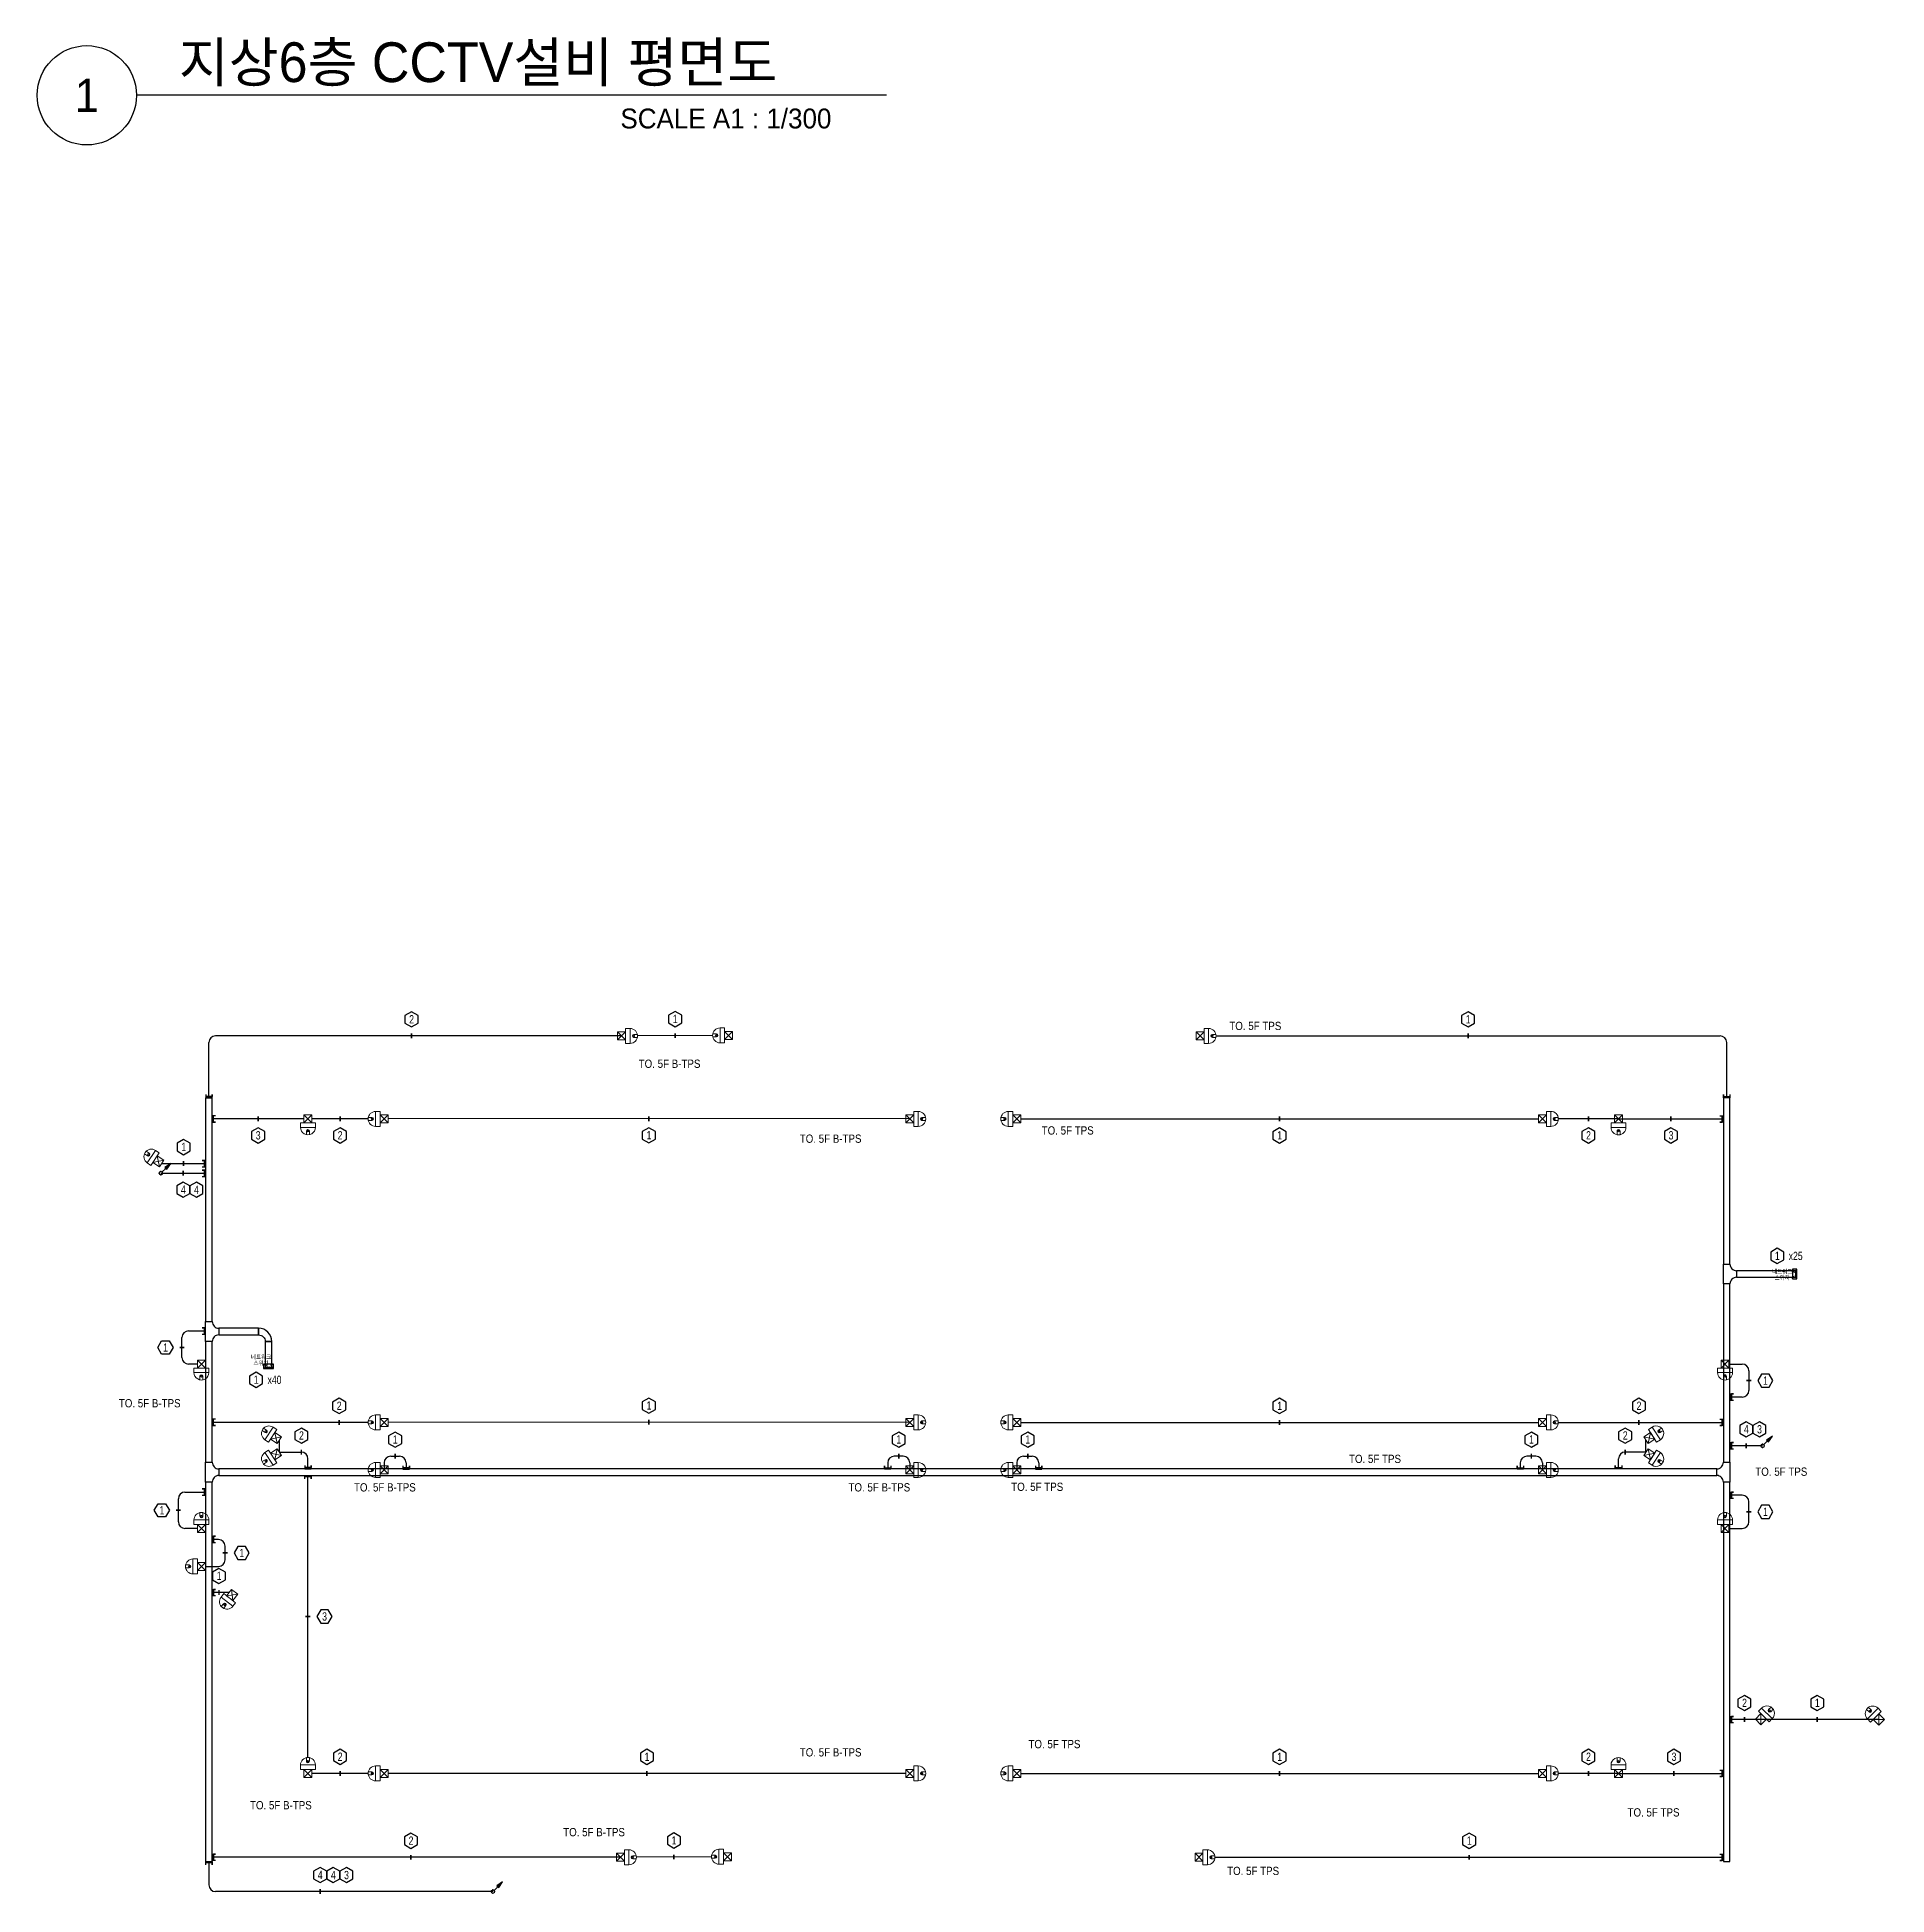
# Model space of a CAD drawing. Header units: millimetres. Extents: x 89860 to 502050, y -351975 to 882300.
# Drawn here: x 92815 to 176581, y 642379 to 726535 of the extents above; entities that cross this region are included whole.
import ezdxf
from ezdxf.enums import TextEntityAlignment as Align

# ---------------------------------------------------------------- set-up
doc = ezdxf.new("R2010")
doc.units = ezdxf.units.MM
doc.header["$LTSCALE"] = 150
doc.linetypes.add('D1', pattern=[3, 1, -1, 1])
doc.layers.get('0').update_dxf_attribs({"lineweight": 0})
doc.layers.add('-----16 CCTV', color=3, linetype='Continuous', lineweight=0)
for name, color, linetype in [('-----17 CCTV Cable', 4, 'Continuous'), ('-----20 General Symbol', 3, 'Continuous'), ('-----27 Communication Cable Tray', 2, 'Continuous'), ('-----29 Indicator', 1, 'Continuous'), ('-----30 Text', 2, 'Continuous'), ('-----41 Drawing Title', 2, 'Continuous')]:
    doc.layers.add(name, color=color, linetype=linetype)
doc.styles.add('ELEC', font='')
doc.styles.get('ELEC').set_extended_font_data('Dotum')

msp = doc.modelspace()

# ---------------------------------------------------------------- texts
at = {"layer": '-----16 CCTV', "color": 3, "style": 'ELEC', "width": 0.9}
for s, p in [('네트워크', (171842, 670620)), ('스위치', (171842, 670340)), ('네트워크', (102954, 666746)), ('스위치', (102954, 666466))]:
    msp.add_text(s, height=197.6, dxfattribs=at).set_placement(p, align=Align.MIDDLE_CENTER)
at = {"layer": '-----30 Text', "transparency": 33554687, "style": 'ELEC', "width": 0.8}
for s, p in [('2', (109773, 682043)), ('1', (121710, 682058)), ('1', (157621, 682044)), ('3', (102825, 676787, 0)), ('2', (106535, 676787)), ('1', (120523, 676796)), ('1', (149083, 676787)), ('2', (163070, 676787)), ('3', (166807, 676787, 0)), ('1', (99453, 676260, 0)), ('4', (99436, 674327, 0)), ('4', (100031, 674321, 0)), ('1', (171623, 671330)), ('x25', (172453, 671324)), ('1', (98629, 667174)), ('1', (102734, 665716)), ('x40', (103564, 665710)), ('1', (171086, 665674)), ('2', (106494, 664535)), ('1', (120523, 664544)), ('1', (149083, 664535)), ('2', (165358, 664536, 0)), ('2', (104783, 663189, 0)), ('1', (109030, 663007)), ('1', (131836, 663007)), ('1', (137680, 663007)), ('1', (160486, 663006)), ('2', (164733, 663189)), ('4', (170220, 663475, 0)), ('3', (170814, 663469, 0)), ('1', (98465, 659801, 0)), ('1', (171086, 659730)), ('1', (102081, 657866, 0)), ('1', (101054, 656827, 0)), ('3', (105831, 654989, 0)), ('2', (170134, 651075, 0)), ('1', (173434, 651075)), ('2', (106535, 648636)), ('1', (120433, 648635)), ('1', (149083, 648635)), ('2', (163070, 648635)), ('3', (166944, 648635, 0)), ('2', (109746, 644834)), ('1', (121658, 644848)), ('1', (157670, 644835, 0)), ('4', (105634, 643282)), ('4', (106229, 643276)), ('3', (106824, 643276))]:
    msp.add_text(s, height=375, dxfattribs=at).set_placement(p, align=Align.MIDDLE_CENTER)
at = {"layer": '-----30 Text', "style": 'ELEC', "width": 0.9}
for s, p in [('TO. 5F TPS', (147982, 681743)), ('TO. 5F B-TPS', (121455, 680030, 0)), ('TO. 5F B-TPS', (128749, 676635, 0)), ('TO. 5F TPS', (139485, 677009)), ('TO. 5F B-TPS', (97912, 664650, 0)), ('TO. 5F TPS', (153402, 662130, 0)), ('TO. 5F TPS', (171802, 661550, 0)), ('TO. 5F B-TPS', (108562, 660840, 0)), ('TO. 5F B-TPS', (130955, 660840, 0)), ('TO. 5F TPS', (138105, 660865, 0)), ('TO. 5F B-TPS', (128749, 648835, 0)), ('TO. 5F TPS', (138885, 649209)), ('TO. 5F B-TPS', (103852, 646440, 0)), ('TO. 5F TPS', (166015, 646115, 0)), ('TO. 5F B-TPS', (118035, 645220, 0)), ('TO. 5F TPS', (147882, 643464))]:
    msp.add_text(s, height=375, dxfattribs=at).set_placement(p, align=Align.MIDDLE)
at = {"layer": '-----41 Drawing Title', "color": 2, "style": 'ELEC'}
msp.add_text('지상6층 CCTV설비 평면도', height=1800, dxfattribs=at).set_placement((99233, 724500))
at = {"layer": '-----41 Drawing Title', "color": 7, "style": 'ELEC'}
msp.add_text('1', height=1500, dxfattribs=at).set_placement((95065, 723900), align=Align.MIDDLE)
at = {"layer": '-----41 Drawing Title', "style": 'ELEC'}
msp.add_text('SCALE A1 : 1/300', height=900, dxfattribs=at).set_placement((128785, 722400), align=Align.RIGHT)

# ---------------------------------------------------------------- blocks, each defined once
blk = doc.blocks.new('O01')
blk.add_hatch(color=256).paths.add_polyline_path([(-149, -218), (-218, -149), (-368, -368)])
blk.add_line((-46, -46), (-184, -184))
blk.add_lwpolyline([(-368, -368), (-149, -218), (-218, -149), (-368, -368)])
blk.add_circle((0, 0), 65)
for p in [(-65, 0), (-65, 0), (0, 65), (0, 65), (65, 0), (65, 0), (0, -65), (0, -65)]:
    blk.add_point(p)
blk = doc.blocks.new('Dome Camera')
at = {"layer": '-----16 CCTV', "linetype": 'Continuous'}
for p, q in [((-180, 180), (180, -180)), ((180, 180), (-180, -180)), ((339, -180), (-339, -180)), ((-339, -180), (-339, -383)), ((-339, -383), (339, -383)), ((339, -383), (339, -180))]:
    blk.add_line(p, q, dxfattribs=at)
at = {"layer": '-----16 CCTV', "linetype": 'Continuous', "lineweight": 0}
for p, q in [((-339, -180), (339, -180)), ((-339, -383), (-339, -180)), ((-68, -553), (-68, -715)), ((68, -553), (68, -715)), ((339, -180), (339, -383))]:
    blk.add_line(p, q, dxfattribs=at)
at = {"layer": '-----16 CCTV', "linetype": 'Continuous'}
blk.add_lwpolyline([(180, 180), (-180, 180), (-180, -180), (180, -180)], close=True, dxfattribs=at)
blk.add_lwpolyline([(-68, -715), (-68, -553, -1), (68, -553), (68, -715)], format="xyb", dxfattribs=at)
at = {"layer": '-----16 CCTV', "linetype": 'Continuous', "lineweight": 0}
blk.add_circle((0, -553), 33.9, dxfattribs=at)
blk.add_circle((0, -553), 33.9, dxfattribs=at)
blk.add_arc((0, -383), 339, 180, 0, dxfattribs=at)
at = {"layer": '-----16 CCTV', "linetype": 'Continuous'}
blk.add_arc((0, -383), 339, 180, 0, dxfattribs=at)
blk = doc.blocks.new('O08')
blk.add_hatch(color=256).paths.add_polyline_path([(120, 51), (-120, 51), (-120, 0), (120, 0)])
blk.add_lwpolyline([(120, 127.5), (120, 0), (-120, 0), (-120, 127.5), (-120, 51), (120, 51)])

# ---------------------------------------------------------------- linework, layer by layer
at = {"layer": '-----16 CCTV', "color": 3, "const_width": 0.198, "elevation": 0}
msp.add_lwpolyline([(172504, 670881), (172504, 670079), (171181, 670079), (171181, 670881)], close=True, dxfattribs=at)
at = {"layer": '-----16 CCTV', "color": 3, "const_width": 0.198}
msp.add_lwpolyline([(103615, 667006), (103615, 666205), (102292, 666205), (102292, 667006)], close=True, dxfattribs=at)
at = {"layer": '-----17 CCTV Cable'}
for p, q in [((100594, 678485, 0), (100594, 680989, 0)), ((119284, 681289), (100894, 681289)), ((123406, 681315), (120006, 681291)), ((146206, 681289), (169028, 681289)), ((169328, 678485, 0), (169328, 680989)), ((104899, 677530), (100744, 677530, 0)), ((107804, 677530), (105259, 677530)), ((132331, 677530), (108706, 677547)), ((137356, 677529), (160801, 677529)), ((164429, 677530), (161704, 677530)), ((164429, 677530), (169178, 677530, 0)), ((98420, 675070), (100444, 675070, 0)), ((98454, 675505), (100444, 675505, 0)), ((99374, 666724), (99374, 667624)), ((99674, 667924), (100444, 667924, 0)), ((100074, 666424), (99674, 666424)), ((169433, 666424), (170033, 666424)), ((170333, 666124), (170333, 665224)), ((170033, 664924), (169478, 664924, 0)), ((107804, 663780), (100744, 663780, 0)), ((132332, 663780), (108706, 663797)), ((137356, 663780), (160802, 663781)), ((161704, 663781), (169178, 663781, 0)), ((103786, 662434), (103786, 662976)), ((103786, 662434), (104779, 662434, 0)), ((165669, 662434), (164729, 662434)), ((165669, 662434), (165669, 662976)), ((170954, 662720), (169478, 662720, 0)), ((105079, 661676, 0), (105079, 662134)), ((108526, 661952), (108526, 661630)), ((108826, 662252), (109226, 662252)), ((109526, 661952), (109526, 661668)), ((131332, 661952), (131332, 661668)), ((132032, 662252), (131632, 662252)), ((132332, 661952), (132332, 661630)), ((137176, 661952), (137176, 661630)), ((137476, 662252), (137876, 662252)), ((138176, 661952), (138176, 661668)), ((159982, 661951), (159982, 661667)), ((160682, 662251), (160282, 662251)), ((160982, 661951), (160982, 661629)), ((164429, 661676, 0), (164429, 662134)), ((105078, 648602), (105078, 661376, 0)), ((99210, 659280, 0), (99210, 660322, 0)), ((99510, 660622, 0), (100444, 660622, 0)), ((170033, 660480), (169478, 660480, 0)), ((170333, 659280), (170333, 660180)), ((100074, 658980), (99510, 658980)), ((169433, 658980), (170033, 658980)), ((101028, 658477, 0), (100744, 658477, 0)), ((101328, 657555, 0), (101328, 658177, 0)), ((100434, 657255), (101028, 657255, 0)), ((101501, 656072), (100744, 656072, 0)), ((176214, 650320), (169478, 650320, 0)), ((107804, 647881), (105259, 647881)), ((132151, 647880), (108706, 647881)), ((137356, 647881), (160801, 647880)), ((164429, 647880), (161704, 647880)), ((164429, 647880), (169178, 647880, 0)), ((100594, 643886, 0), (100594, 642827)), ((119231, 644080), (100744, 644080, 0)), ((123354, 644106), (119954, 644080)), ((146154, 644080), (169178, 644080, 0)), ((113454, 642527), (100894, 642527))]:
    msp.add_line(p, q, dxfattribs=at)
for centre, start, end in [((100894, 680989, 0), 90, 180), ((169028, 680989, 0), 0, 90), ((99674, 667624, 0), 90, 180), ((99674, 666724), 180, 270), ((170033, 666124), 0, 90), ((170033, 665224, 0), 270, 0), ((104779, 662134, 0), 0, 90), ((164729, 662134, 0), 90, 180), ((108826, 661952), 90, 180), ((109226, 661952), 0, 90), ((131632, 661952), 90, 180), ((132032, 661952), 0, 90), ((137476, 661952), 90, 180), ((137876, 661952), 0, 90), ((160282, 661951), 90, 180), ((160682, 661951), 0, 90), ((99510, 660322, 0), 90, 180), ((170033, 660180, 0), 0, 90), ((99510, 659280, 0), 180, 270), ((170033, 659280), 270, 0), ((101028, 658177, 0), 0, 90), ((101028, 657555, 0), 270, 0), ((100894, 642827, 0), 180, 270)]:
    msp.add_arc(centre, 300, start, end, dxfattribs=at)
at = {"layer": '-----27 Communication Cable Tray', "elevation": 0}
for points in [[(100444, 678485), (100444, 668346), (100744, 668346), (100744, 678485)], [(169178, 678485), (169178, 670955), (169478, 670955), (169478, 678485)], [(169478, 661976), (169478, 670055), (169178, 670055), (169178, 661976)], [(172504, 670655), (169778, 670655), (169778, 670355), (172504, 670355)], [(100444, 667446), (100444, 661976), (100744, 661976), (100744, 667446)], [(102844, 668046), (101044, 668046), (101044, 667746), (102844, 667746)], [(103144, 667446), (103144, 666217), (103444, 666217), (103444, 667446)], [(101044, 661376), (168878, 661376), (168878, 661676), (101044, 661676)], [(100444, 661076), (100444, 643886), (100744, 643886), (100744, 661076)], [(169478, 643886), (169478, 661076), (169178, 661076), (169178, 643886)]]:
    msp.add_lwpolyline(points, close=True, dxfattribs=at)
for points in [[(169478, 670055), (169178, 670055), (169178, 670055), (169178, 670955), (169478, 670955, 0.414214), (169778, 670655), (169778, 670355), (169778, 670355, 0.414214)], [(100744, 667446), (100444, 667446), (100444, 667446), (100444, 668346), (100744, 668346, 0.414214), (101044, 668046), (101044, 667746), (101044, 667746, 0.414214)], [(102844, 667746), (102844, 667746, -0.414214), (103144, 667446), (103144, 667446), (103444, 667446, 0.414214), (102844, 668046)], [(100744, 661076), (100444, 661076), (100444, 661076), (100444, 661976), (100744, 661976, 0.414214), (101044, 661676), (101044, 661376), (101044, 661376, 0.414214)], [(169178, 661976), (169478, 661976), (169478, 661976), (169478, 661076), (169178, 661076, 0.414214), (168878, 661376), (168878, 661676), (168878, 661676, 0.414214)]]:
    msp.add_lwpolyline(points, format="xyb", close=True, dxfattribs=at)
at = {"layer": '-----27 Communication Cable Tray', "color": 1}
msp.add_lwpolyline([(172304, 670280), (172504, 670280), (172504, 670730), (172304, 670730), (172304, 670280)], dxfattribs=at)
at = {"layer": '-----27 Communication Cable Tray', "color": 1, "linetype": 'D1'}
for points in [[(172304, 670280), (172504, 670730)], [(172304, 670730), (172504, 670280)]]:
    msp.add_lwpolyline(points, dxfattribs=at)
at = {"layer": '-----27 Communication Cable Tray'}
for points in [[(172354, 670405), (172354, 670355), (172454, 670355), (172454, 670655), (172354, 670655), (172354, 670605)], [(172454, 670330), (172504, 670330), (172504, 670680), (172454, 670680), (172454, 670330)]]:
    msp.add_lwpolyline(points, dxfattribs=at)
at = {"layer": '-----27 Communication Cable Tray', "color": 1, "elevation": 0}
msp.add_lwpolyline([(103069, 666417), (103069, 666217), (103519, 666217), (103519, 666417), (103069, 666417)], dxfattribs=at)
at = {"layer": '-----27 Communication Cable Tray', "color": 1, "linetype": 'D1', "elevation": 0}
for points in [[(103069, 666417), (103519, 666217)], [(103519, 666417), (103069, 666217)]]:
    msp.add_lwpolyline(points, dxfattribs=at)
at = {"layer": '-----27 Communication Cable Tray', "elevation": 0}
for points in [[(103119, 666267), (103119, 666217), (103469, 666217), (103469, 666267), (103119, 666267)], [(103194, 666367), (103144, 666367), (103144, 666267), (103444, 666267), (103444, 666367), (103394, 666367)]]:
    msp.add_lwpolyline(points, dxfattribs=at)
at = {"layer": '-----29 Indicator'}
for points in [[(109472, 682209), (109472, 681866), (109769, 681694), (110067, 681866), (110067, 682209), (109769, 682381), (109472, 682209)], [(121409, 682224), (121409, 681880), (121706, 681708), (122004, 681880), (122004, 682224), (121706, 682395), (121409, 682224)], [(157319, 682210), (157319, 681866), (157617, 681694), (157914, 681866), (157914, 682210), (157617, 682381), (157319, 682210)], [(106829, 676609), (106829, 676953), (106531, 677125), (106234, 676953), (106234, 676609), (106531, 676438), (106829, 676609), (106829, 676609)], [(120816, 676618), (120816, 676961), (120519, 677133), (120221, 676961), (120221, 676618), (120519, 676446), (120816, 676618)], [(149376, 676609), (149376, 676952), (149079, 677124), (148781, 676952), (148781, 676609), (149079, 676437), (149376, 676609)], [(163364, 676610), (163364, 676953), (163066, 677125), (162769, 676953), (162769, 676610), (163066, 676438), (163364, 676610)], [(171916, 671153), (171916, 671496), (171619, 671668), (171321, 671496), (171321, 671153), (171619, 670981), (171916, 671153)], [(103027, 665538), (103027, 665882), (102730, 666053), (102433, 665882), (102433, 665538), (102730, 665367), (103027, 665538)], [(171254, 665971), (170910, 665971), (170738, 665674), (170910, 665377), (171254, 665377), (171425, 665674), (171254, 665971)], [(106193, 664701), (106193, 664357), (106490, 664186), (106787, 664357), (106787, 664701), (106490, 664873), (106193, 664701)], [(120221, 664709), (120221, 664366), (120519, 664194), (120816, 664366), (120816, 664709), (120519, 664881), (120221, 664709)], [(148781, 664701), (148781, 664357), (149079, 664186), (149376, 664357), (149376, 664701), (149079, 664873), (148781, 664701)], [(108728, 663173), (108728, 662830), (109026, 662658), (109323, 662830), (109323, 663173), (109026, 663345), (108728, 663173)], [(131534, 663173), (131534, 662829), (131832, 662657), (132129, 662829), (132129, 663173), (131832, 663344), (131534, 663173)], [(137378, 663173), (137378, 662830), (137676, 662658), (137973, 662830), (137973, 663173), (137676, 663345), (137378, 663173)], [(160184, 663172), (160184, 662829), (160482, 662657), (160779, 662829), (160779, 663172), (160482, 663344), (160184, 663172)], [(171254, 660027), (170910, 660027), (170738, 659730), (170910, 659432), (171254, 659432), (171425, 659730), (171254, 660027)], [(106234, 648801), (106234, 648458), (106531, 648286), (106829, 648458), (106829, 648801), (106531, 648973), (106234, 648801)], [(120131, 648801), (120131, 648458), (120429, 648286), (120726, 648458), (120726, 648801), (120429, 648973), (120131, 648801)], [(148781, 648801), (148781, 648457), (149079, 648286), (149376, 648457), (149376, 648801), (149079, 648972), (148781, 648801)], [(162769, 648800), (162769, 648457), (163066, 648285), (163364, 648457), (163364, 648800), (163066, 648972), (162769, 648800)], [(121356, 645013), (121356, 644670), (121654, 644498), (121951, 644670), (121951, 645013), (121654, 645185), (121356, 645013)]]:
    msp.add_lwpolyline(points, close=True, dxfattribs=at)
for points in [[(109769, 681177, 74.1, 74.1, 0), (109769, 681400, 0, 0, 0), (109769, 681694, 0, 0, 0)], [(121706, 681192, 74.1, 74.1, 0), (121706, 681414, 0, 0, 0), (121706, 681708, 0, 0, 0)], [(157617, 681178, 74.1, 74.1, 0), (157617, 681400, 0, 0, 0), (157617, 681694, 0, 0, 0)], [(106531, 677641, 74.1, 74.1, 0), (106531, 677419, 0, 0, 0), (106531, 677125, 0, 0, 0)], [(120519, 677650, 74.1, 74.1, 0), (120519, 677427, 0, 0, 0), (120519, 677133, 0, 0, 0)], [(149079, 677641, 74.1, 74.1, 0), (149079, 677418, 0, 0, 0), (149079, 677124, 0, 0, 0)], [(163066, 677641, 74.1, 74.1, 0), (163066, 677419, 0, 0, 0), (163066, 677125, 0, 0, 0)], [(170222, 665674, 74.1, 74.1, 0), (170444, 665674, 0, 0, 0), (170738, 665674, 0, 0, 0)], [(106490, 663669, 74.1, 74.1, 0), (106490, 663891, 0, 0, 0), (106490, 664186, 0, 0, 0)], [(120519, 663677, 74.1, 74.1, 0), (120519, 663900, 0, 0, 0), (120519, 664194, 0, 0, 0)], [(149079, 663669, 74.1, 74.1, 0), (149079, 663891, 0, 0, 0), (149079, 664186, 0, 0, 0)], [(109026, 662141, 74.1, 74.1, 0), (109026, 662364, 0, 0, 0), (109026, 662658, 0, 0, 0)], [(131832, 662141, 74.1, 74.1, 0), (131832, 662363, 0, 0, 0), (131832, 662657, 0, 0, 0)], [(137676, 662141, 74.1, 74.1, 0), (137676, 662364, 0, 0, 0), (137676, 662658, 0, 0, 0)], [(160482, 662140, 74.1, 74.1, 0), (160482, 662363, 0, 0, 0), (160482, 662657, 0, 0, 0)], [(170222, 659730, 74.1, 74.1, 0), (170444, 659730, 0, 0, 0), (170738, 659730, 0, 0, 0)], [(106531, 647770, 74.1, 74.1, 0), (106531, 647992, 0, 0, 0), (106531, 648286, 0, 0, 0)], [(120429, 647769, 74.1, 74.1, 0), (120429, 647992, 0, 0, 0), (120429, 648286, 0, 0, 0)], [(149079, 647769, 74.1, 74.1, 0), (149079, 647991, 0, 0, 0), (149079, 648286, 0, 0, 0)], [(163066, 647769, 74.1, 74.1, 0), (163066, 647991, 0, 0, 0), (163066, 648285, 0, 0, 0)], [(121654, 643982, 74.1, 74.1, 0), (121654, 644204, 0, 0, 0), (121654, 644498, 0, 0, 0)]]:
    msp.add_lwpolyline(points, format="xyseb", dxfattribs=at)
at = {"layer": '-----29 Indicator', "elevation": 0}
for points in [[(102821, 677641, 74.1, 74.1, 0), (102821, 677419, 0, 0, 0), (102821, 677125, 0, 0, 0)], [(166803, 677641, 74.1, 74.1, 0), (166803, 677419, 0, 0, 0), (166803, 677125, 0, 0, 0)], [(99449, 675394, 74.1, 74.1, 0), (99449, 675616, 0, 0, 0), (99449, 675910, 0, 0, 0)], [(99432, 675181, 74.1, 74.1, 0), (99432, 674959, 0, 0, 0), (99432, 674665, 0, 0, 0)], [(99485, 667174, 74.1, 74.1, 0), (99263, 667174, 0, 0, 0), (98969, 667174, 0, 0, 0)], [(165354, 663670, 74.1, 74.1, 0), (165354, 663892, 0, 0, 0), (165354, 664186, 0, 0, 0)], [(170216, 662609, 74.1, 74.1, 0), (170216, 662831, 0, 0, 0), (170216, 663125, 0, 0, 0)], [(104779, 662323, 74.1, 74.1, 0), (104779, 662545, 0, 0, 0), (104779, 662840, 0, 0, 0)], [(164729, 662323, 74.1, 74.1, 0), (164729, 662545, 0, 0, 0), (164729, 662840, 0, 0, 0)], [(99321, 659801, 74.1, 74.1, 0), (99099, 659801, 0, 0, 0), (98805, 659801, 0, 0, 0)], [(101217, 657866, 74.1, 74.1, 0), (101439, 657866, 0, 0, 0), (101733, 657866, 0, 0, 0)], [(101050, 655961, 74.1, 74.1, 0), (101050, 656184, 0, 0, 0), (101050, 656478, 0, 0, 0)], [(104967, 654989, 74.1, 74.1, 0), (105189, 654989, 0, 0, 0), (105483, 654989, 0, 0, 0)], [(170130, 650209, 74.1, 74.1, 0), (170130, 650431, 0, 0, 0), (170130, 650725, 0, 0, 0)], [(173430, 650209, 74.1, 74.1, 0), (173430, 650431, 0, 0, 0), (173430, 650725, 0, 0, 0)], [(166940, 647769, 74.1, 74.1, 0), (166940, 647991, 0, 0, 0), (166940, 648285, 0, 0, 0)], [(109742, 643968, 74.1, 74.1, 0), (109742, 644191, 0, 0, 0), (109742, 644485, 0, 0, 0)], [(157666, 643969, 74.1, 74.1, 0), (157666, 644191, 0, 0, 0), (157666, 644485, 0, 0, 0)], [(105630, 642416, 74.1, 74.1, 0), (105630, 642638, 0, 0, 0), (105630, 642932, 0, 0, 0)]]:
    msp.add_lwpolyline(points, format="xyseb", dxfattribs=at)
for points in [[(103119, 676610), (103119, 676953), (102821, 677125), (102524, 676953), (102524, 676610), (102821, 676438), (103119, 676610), (103119, 676610)], [(167101, 676609), (167101, 676953), (166803, 677125), (166506, 676953), (166506, 676609), (166803, 676438), (167101, 676609)], [(99151, 676426), (99151, 676082), (99449, 675910), (99746, 676082), (99746, 676426), (99449, 676597), (99151, 676426)], [(99729, 674149), (99729, 674493), (99432, 674665), (99135, 674493), (99135, 674149), (99432, 673978), (99729, 674149), (99729, 674149)], [(100324, 674149), (100324, 674493), (100027, 674665), (99729, 674493), (99729, 674149), (100027, 673978), (100324, 674149)], [(98453, 667471), (98797, 667471), (98969, 667174), (98797, 666877), (98453, 666877), (98282, 667174), (98453, 667471)], [(165056, 664701), (165056, 664358), (165354, 664186), (165651, 664358), (165651, 664701), (165354, 664873), (165056, 664701)], [(104481, 663355), (104481, 663011), (104779, 662840), (105076, 663011), (105076, 663355), (104779, 663527), (104481, 663355)], [(164431, 663355), (164431, 663011), (164729, 662840), (165026, 663011), (165026, 663355), (164729, 663527), (164431, 663355)], [(169918, 663641), (169918, 663297), (170216, 663125), (170513, 663297), (170513, 663641), (170216, 663812), (169918, 663641)], [(171108, 663297), (171108, 663641), (170810, 663812), (170513, 663641), (170513, 663297), (170810, 663125), (171108, 663297)], [(98290, 660098), (98633, 660098), (98805, 659801), (98633, 659503), (98290, 659503), (98118, 659801), (98290, 660098)], [(102249, 658163), (101905, 658163), (101733, 657866), (101905, 657568), (102249, 657568), (102420, 657866), (102249, 658163)], [(100753, 656993), (100753, 656649), (101050, 656478), (101347, 656649), (101347, 656993), (101050, 657165), (100753, 656993)], [(105999, 655286), (105655, 655286), (105483, 654989), (105655, 654692), (105999, 654692), (106170, 654989), (105999, 655286)], [(169833, 651241), (169833, 650897), (170130, 650725), (170427, 650897), (170427, 651241), (170130, 651412), (169833, 651241)], [(173133, 651241), (173133, 650897), (173430, 650725), (173727, 650897), (173727, 651241), (173430, 651412), (173133, 651241)], [(166643, 648801), (166643, 648457), (166940, 648285), (167237, 648457), (167237, 648801), (166940, 648972), (166643, 648801)], [(109445, 645000), (109445, 644657), (109742, 644485), (110040, 644657), (110040, 645000), (109742, 645172), (109445, 645000)], [(157368, 645001), (157368, 644657), (157666, 644485), (157963, 644657), (157963, 645001), (157666, 645172), (157368, 645001)], [(105333, 643448), (105333, 643104), (105630, 642932), (105927, 643104), (105927, 643448), (105630, 643619), (105333, 643448)], [(106522, 643104), (106522, 643448), (106225, 643619), (105927, 643448), (105927, 643104), (106225, 642932), (106522, 643104)], [(107117, 643104), (107117, 643448), (106820, 643619), (106522, 643448), (106522, 643104), (106820, 642932), (107117, 643104)]]:
    msp.add_lwpolyline(points, close=True, dxfattribs=at)
at = {"layer": '-----41 Drawing Title', "color": 7}
msp.add_line((131285, 723900), (97315, 723900), dxfattribs=at)
msp.add_circle((95065, 723900), 2250, dxfattribs=at)

# ---------------------------------------------------------------- block references
at = {"layer": '-----16 CCTV', "xscale": -1}
for p, rotation in [((119284, 681289), 90.0404919361149), ((145484, 681289), 90), ((132331, 677530), 90.0404919361149), ((160981, 677531), 90), ((164429, 677530), 0.04049193611482594), ((169253, 666424), 0.04049193611482594), ((132332, 663780), 90.0404919361149), ((160982, 663781), 90), ((165820, 663074), 123.0581656365642), ((103635, 662336), 303.0581656365643), ((108526, 661630), 270.0404919361149), ((137176, 661630), 270.0404919361149), ((100254, 658980), 180.0404919361149), ((101644, 655962), 322.3833589308917), ((176214, 650320), 225.0404919361149), ((105079, 647880), 180.0404919361149), ((108526, 647881), 270.0404919361149), ((137176, 647881), 270.0404919361149), ((119231, 644080), 90.0404919361149), ((145431, 644080), 90)]:
    msp.add_blockref('Dome Camera', p, dxfattribs=dict(at, rotation=rotation))
at = {"layer": '-----16 CCTV'}
for p, rotation in [((124128, 681314), 269.9595080638851), ((105079, 677530), 359.9595080638851), ((108526, 677530), 269.9595080638851), ((137176, 677530), 269.9595080638851), ((98305, 675606), 235.8450351181425), ((100254, 666424), 359.9595080638851), ((108526, 663780), 269.9595080638851), ((137176, 663780), 269.9595080638851), ((103635, 663074), 236.9418343634357), ((165820, 662336), 56.94183436343575), ((132332, 661630), 89.95950806388511), ((160982, 661629), 90.00000000000001), ((169253, 658980), 179.9595080638851), ((100254, 657255), 269.9595080638851), ((170881, 650332), 134.9595080638851), ((132331, 647880), 89.95950806388511), ((160981, 647880), 90.00000000000001), ((164429, 647880), 179.9595080638852), ((124076, 644105), 269.9595080638851)]:
    msp.add_blockref('Dome Camera', p, dxfattribs=dict(at, rotation=rotation))
at = {"layer": '-----17 CCTV Cable', "yscale": 1.199999999953434, "zscale": 1.199999999953434}
for p, xscale in [((100594, 678485, 0), -1.199999999953434), ((169328, 678485, 0), 1.199999999953434), ((105079, 661676, 0), -1.199999999953434), ((109526, 661668), -1.199999999953434), ((131332, 661668), 1.199999999953434), ((138176, 661668), -1.199999999953434), ((159982, 661667), 1.199999999953434), ((164429, 661676, 0), 1.199999999953434)]:
    msp.add_blockref('O08', p, dxfattribs=dict(at, xscale=xscale))
for p, xscale, rotation in [((100744, 677530, 0), -1.199999999953434, 270), ((169178, 677530, 0), 1.199999999953434, 89.99999999999999), ((100444, 675505, 0), -1.199999999953434, 90), ((100444, 675070, 0), -1.199999999953434, 90), ((100444, 667924, 0), -1.199999999953434, 90), ((169478, 664924, 0), 1.199999999953434, 270), ((100744, 663780, 0), -1.199999999953434, 270), ((169178, 663781, 0), 1.199999999953434, 89.99999999999999), ((169478, 662720, 0), 1.199999999953434, 270), ((100444, 660622, 0), -1.199999999953434, 90), ((105078, 661376, 0), 1.199999999953434, 180), ((169478, 660480, 0), 1.199999999953434, 270), ((100744, 658477, 0), 1.199999999953434, 270), ((100744, 656072, 0), 1.199999999953434, 270), ((169478, 650320, 0), 1.199999999953434, 270), ((169178, 647880, 0), 1.199999999953434, 89.99999999999999), ((100594, 643886, 0), 1.199999999953434, 180), ((100744, 644080, 0), 1.199999999953434, 270), ((169178, 644080, 0), 1.199999999953434, 89.99999999999999)]:
    msp.add_blockref('O08', p, dxfattribs=dict(at, xscale=xscale, rotation=rotation))
at = {"layer": '-----20 General Symbol', "xscale": 1.199999999953434, "yscale": 1.199999999953434, "zscale": 1.199999999953434, "rotation": 180}
for p in [(98420, 675070), (170954, 662720), (113454, 642527)]:
    msp.add_blockref('O01', p, dxfattribs=at)

msp.set_redraw_order([(e.dxf.handle, doc.entitydb.next_handle()) for e in msp.query("TEXT MTEXT ATTDEF DIMENSION ARC_DIMENSION")])  # texts and dimensions are drawn at this point

doc.saveas('drawing.dxf')
